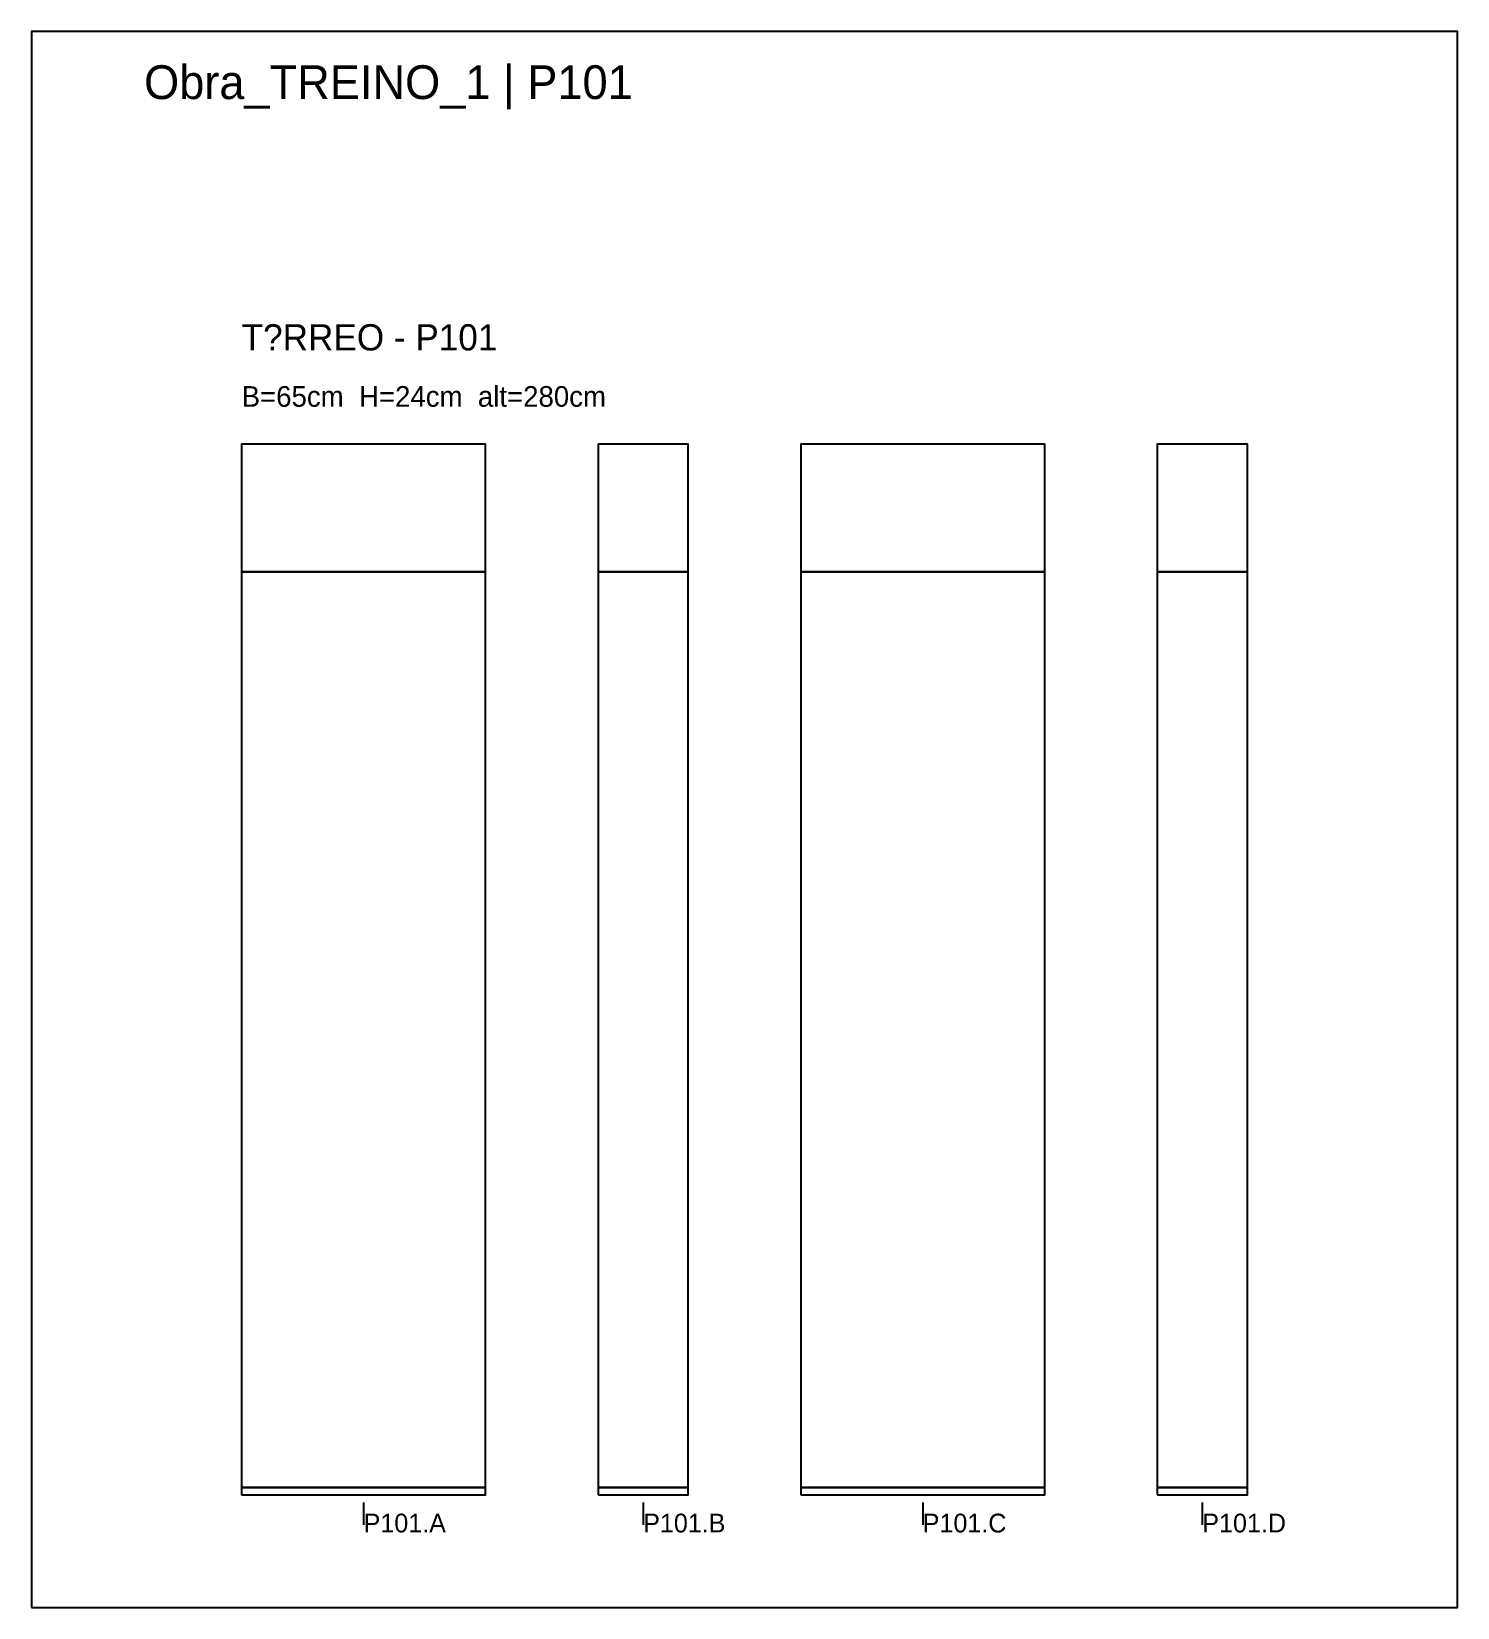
# Model space of a CAD drawing. Header units: metres. Extents: x 0 to 19000, y -21000 to 0.
# Drawn here: x 11400 to 15200, y -16800 to -12600 of the extents above; entities that cross this region are included whole.
import ezdxf

# ---------------------------------------------------------------- set-up
doc = ezdxf.new("R2010")
doc.units = ezdxf.units.M
for name, color, linetype in [('CELL_BORDER', 8, 'Continuous'), ('COTA', 3, 'Continuous'), ('Cota Secao (2x)', 3, 'Continuous'), ('LABEL_ID', 3, 'Continuous'), ('NOMENCLATURA', 1, 'Continuous'), ('Paineis', 7, 'Continuous'), ('Texto Secao', 2, 'Continuous')]:
    doc.layers.add(name, color=color, linetype=linetype)

msp = doc.modelspace()

# ---------------------------------------------------------------- texts
at = {"layer": 'Cota Secao (2x)'}
msp.add_text('B=65cm  H=24cm  alt=280cm', height=55, dxfattribs=at).set_placement((11960, -13600))
at = {"layer": 'LABEL_ID'}
msp.add_text('Obra_TREINO_1 | P101', height=90, dxfattribs=at).set_placement((11700, -12780))
at = {"layer": 'NOMENCLATURA'}
msp.add_text('T?RREO - P101', height=70, dxfattribs=at).set_placement((11960, -13450))
at = {"layer": 'Texto Secao'}
for s, p in [('P101.A', (12285, -16600)), ('P101.B', (13030, -16600)), ('P101.C', (13775, -16600)), ('P101.D', (14520, -16600))]:
    msp.add_text(s, height=50, dxfattribs=at).set_placement(p)

# ---------------------------------------------------------------- linework, layer by layer
at = {"layer": 'CELL_BORDER'}
msp.add_lwpolyline([(11400, -16800), (15200, -16800), (15200, -12600), (11400, -12600)], close=True, dxfattribs=at)
at = {"layer": 'COTA'}
for p, q in [((12285, -16520), (12285, -16580)), ((13030, -16520), (13030, -16580)), ((13775, -16520), (13775, -16580)), ((14520, -16520), (14520, -16580))]:
    msp.add_line(p, q, dxfattribs=at)
at = {"layer": 'Paineis'}
for points in [[(11960, -14040), (12610, -14040), (12610, -13700), (11960, -13700)], [(12910, -14040), (13150, -14040), (13150, -13700), (12910, -13700)], [(13450, -14040), (14100, -14040), (14100, -13700), (13450, -13700)], [(14400, -14040), (14640, -14040), (14640, -13700), (14400, -13700)], [(11960, -16480), (12610, -16480), (12610, -14040), (11960, -14040)], [(12910, -16480), (13150, -16480), (13150, -14040), (12910, -14040)], [(13450, -16480), (14100, -16480), (14100, -14040), (13450, -14040)], [(14400, -16480), (14640, -16480), (14640, -14040), (14400, -14040)], [(11960, -16500), (12610, -16500), (12610, -16480), (11960, -16480)], [(12910, -16500), (13150, -16500), (13150, -16480), (12910, -16480)], [(13450, -16500), (14100, -16500), (14100, -16480), (13450, -16480)], [(14400, -16500), (14640, -16500), (14640, -16480), (14400, -16480)]]:
    msp.add_lwpolyline(points, close=True, dxfattribs=at)

msp.set_redraw_order([(e.dxf.handle, doc.entitydb.next_handle()) for e in msp.query("TEXT MTEXT ATTDEF DIMENSION ARC_DIMENSION")])  # texts and dimensions are drawn at this point

doc.saveas('drawing.dxf')
